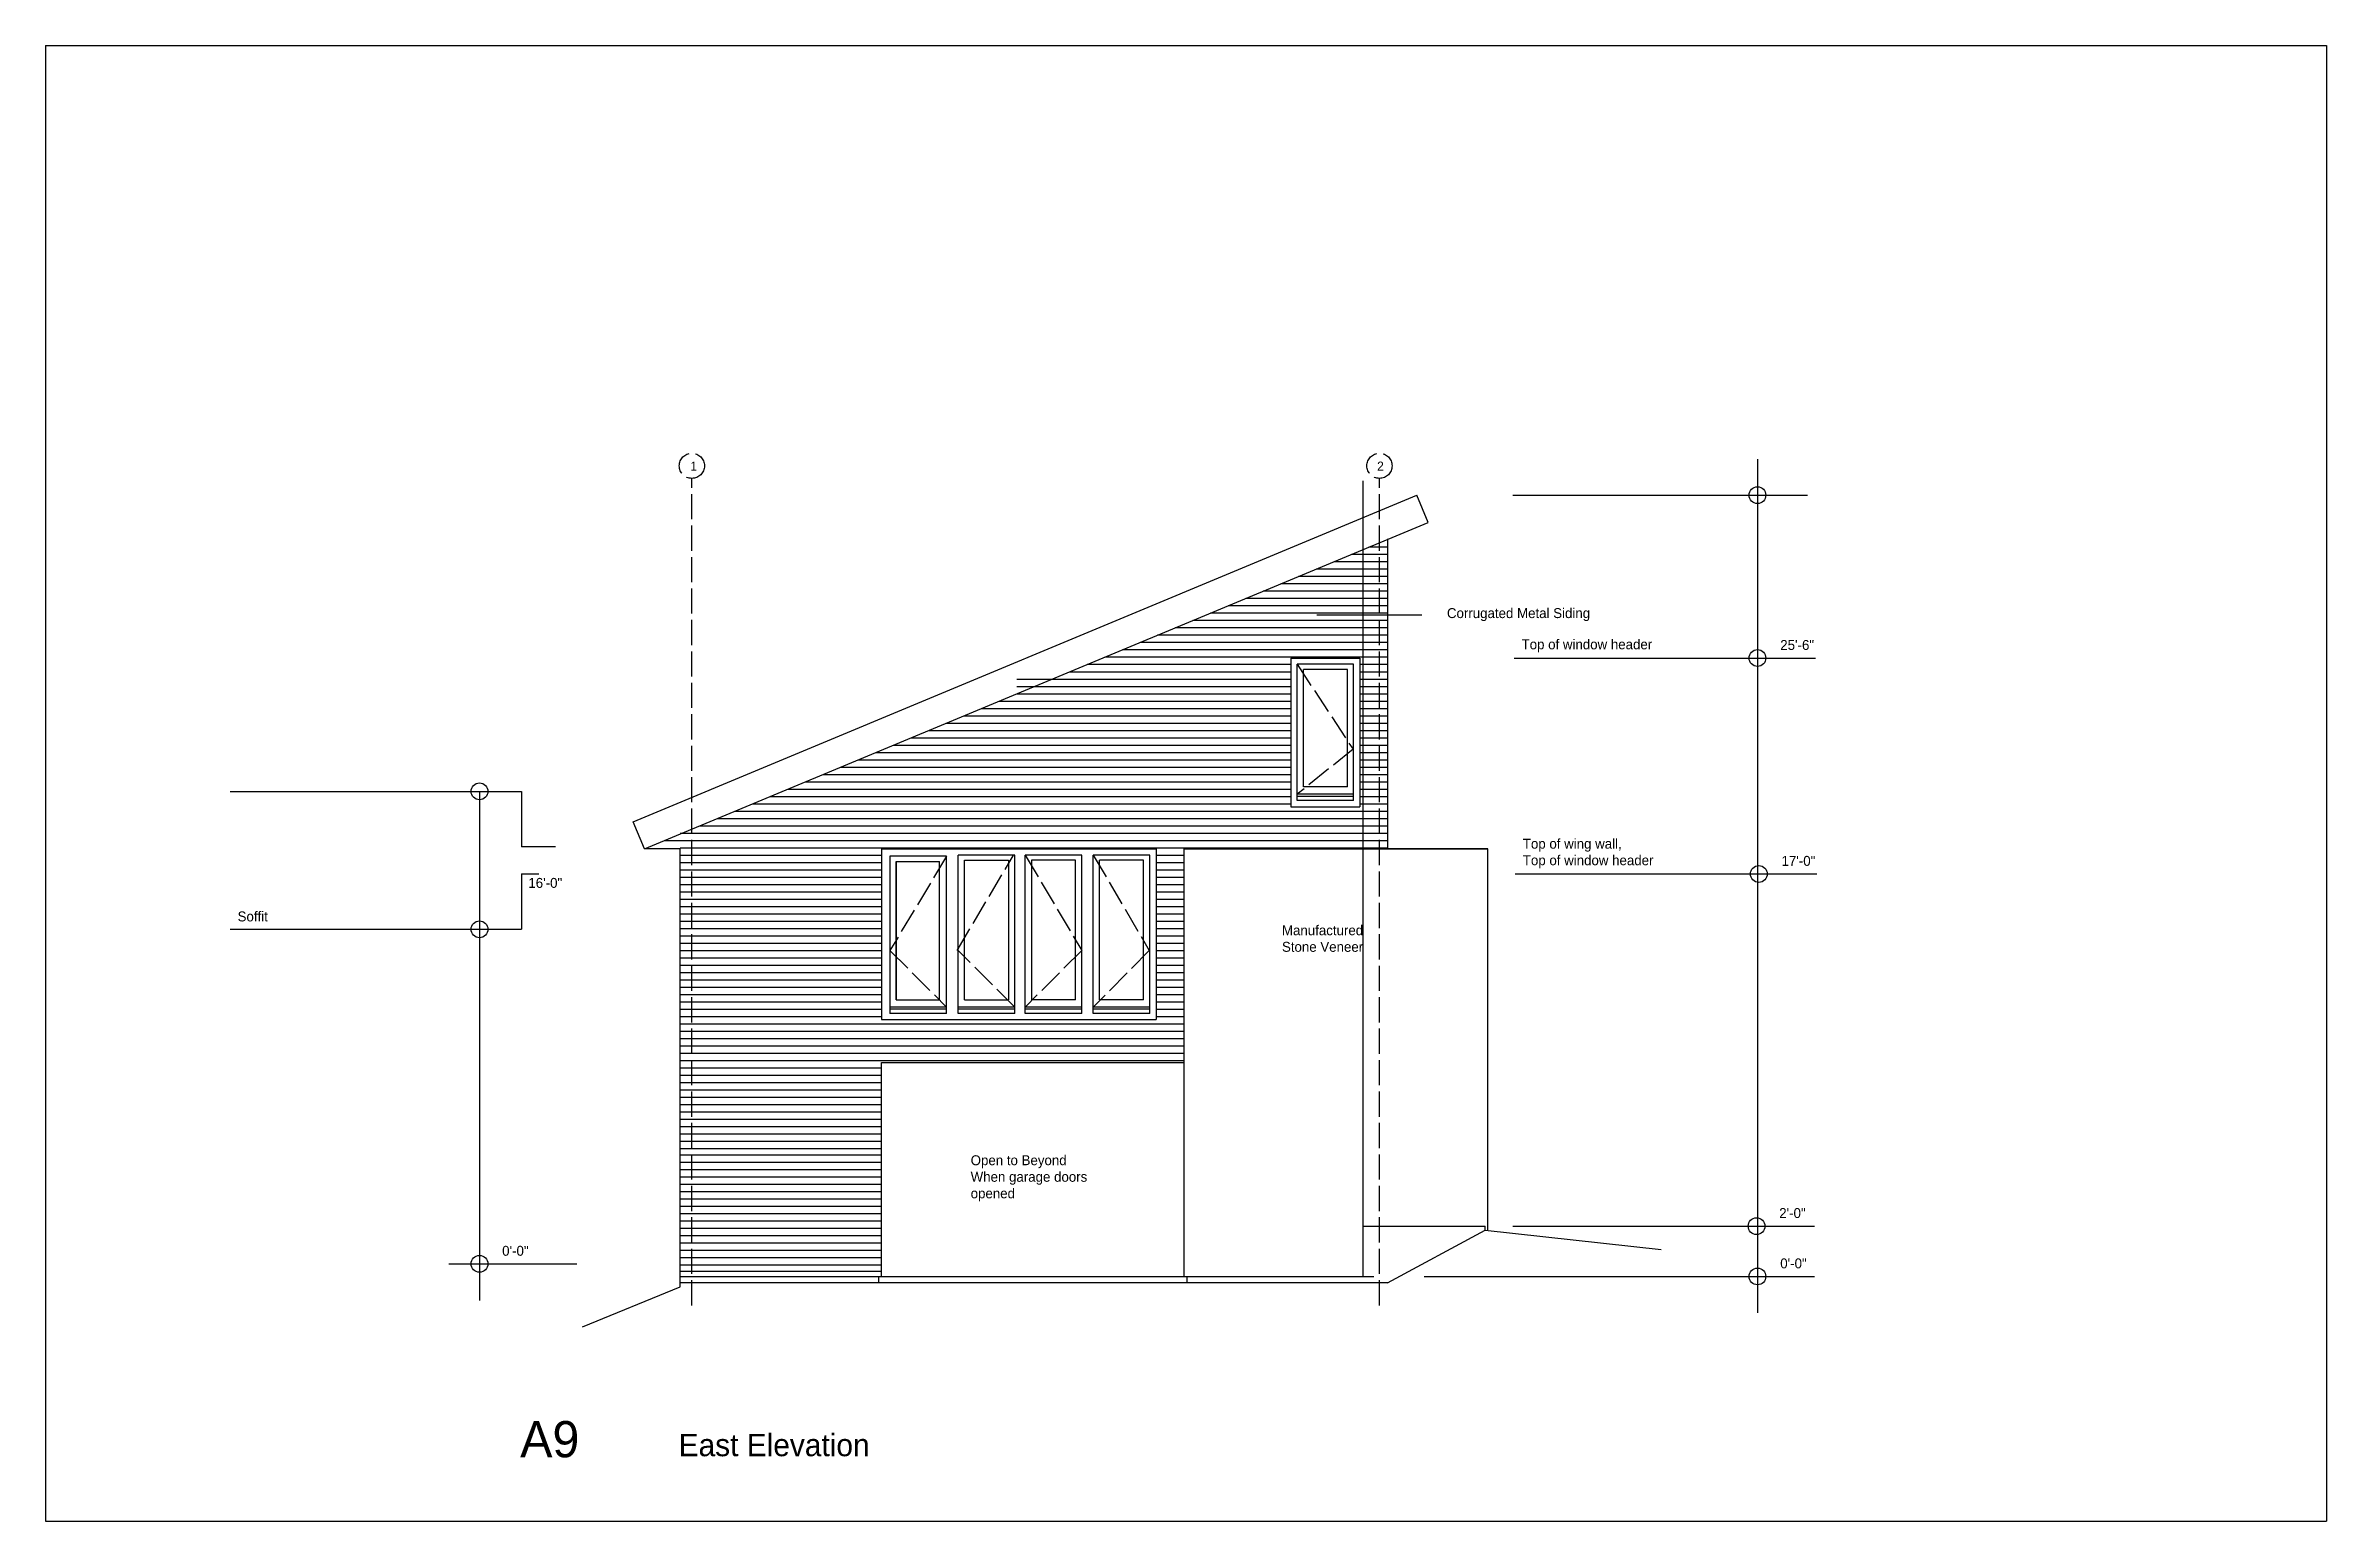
# Model space of a CAD drawing. Header units: inches. Extents: x 967 to 8475, y 452 to 3434.
# Drawn here: x 3365 to 4453, y 1211 to 1915 of the extents above; entities that cross this region are included whole.
import ezdxf

# ---------------------------------------------------------------- set-up
doc = ezdxf.new("R2010")
doc.units = ezdxf.units.IN
doc.header["$MEASUREMENT"] = 0
doc.linetypes.add('ACAD_ISO02W100', pattern=[15, 12, -3])
for name, color, linetype in [('const', 7, 'Continuous'), ('e1', 7, 'Continuous'), ('e2', 251, 'Continuous'), ('glassSwing', 172, 'ACAD_ISO02W100'), ('grid', 252, 'ACAD_ISO02W100'), ('walls', 7, 'Continuous')]:
    doc.layers.add(name, color=color, linetype=linetype)

msp = doc.modelspace()

# ---------------------------------------------------------------- texts
at = {"layer": 'const', "attachment_point": 1}
for s, insert, char_height, width in [('1', (3672.7, 1716.8), 4.26, 1625.197), ('2', (4000.3, 1716.8), 4.26, 1625.197), ('Corrugated Metal Siding', (4033.6, 1646.9), 4.736, 1805.775), ('\\PTop of window header', (4069.2, 1639.9), 4.736, 1805.775), ('25\'-6"', (4192.6, 1631.7), 4.74, 1805.775), ('Top of wing wall,\\PTop of window header', (4069.8, 1536.9), 4.736, 1805.775), ('17\'-0"', (4193.2, 1528.7), 4.74, 1805.775), ('16\'-0"', (3595.4, 1518.2), 4.74, 1805.775), ('Soffit', (3456.7, 1502.2), 4.74, 1805.775), ('Manufactured^JStone Veneer', (3954.9, 1495.6), 4.736, 1805.775), ('Open to Beyond^JWhen garage doors^Jopened', (3806.4, 1385.9), 4.736, 1805.775), ('2\'-0"', (4192.1, 1360.7), 4.74, 1805.775), ('0\'-0"', (3582.9, 1342.7), 4.74, 1805.775), ('0\'-0"', (4192.6, 1336.7), 4.74, 1805.775), ('A9', (3591.5, 1259.1), 17.26, 6582.049), ('East Elevation', (3667.1, 1253), 10.656, 4062.993)]:
    msp.add_mtext(s, dxfattribs=dict(at, insert=insert, char_height=char_height, width=width))

# ---------------------------------------------------------------- linework, layer by layer
for p, q in [((3365.1, 1915.3), (4453.1, 1915.3)), ((3365.1, 1915.3), (3365.1, 1211.3)), ((4453.1, 1915.3), (4453.1, 1211.3)), ((3365.1, 1211.3), (4453.1, 1211.3))]:
    msp.add_line(p, q)
at = {"layer": 'e1'}
for p, q in [((3908.2, 1328.1), (3908.2, 1532.1)), ((3763.9, 1430.1), (3908.2, 1430.1)), ((3909.7, 1325.1), (3909.7, 1328.1))]:
    msp.add_line(p, q, dxfattribs=at)
at = {"layer": 'e2'}
for p, q in [((4181.7, 1717.9), (4181.7, 1310.7)), ((3993.6, 1352.1), (3993.6, 1707.7)), ((4065.1, 1700.8), (4205.6, 1700.8)), ((3996.4, 1676.1), (4005.4, 1676.1)), ((3971.2, 1665.6), (4005.4, 1665.6)), ((3979.6, 1669.1), (4005.4, 1669.1)), ((3988, 1672.6), (4005.4, 1672.6)), ((3946, 1655.1), (4005.4, 1655.1)), ((3954.4, 1658.6), (4005.4, 1658.6)), ((3962.8, 1662.1), (4005.4, 1662.1)), ((3920.8, 1644.6), (4005.4, 1644.6)), ((3929.2, 1648.1), (4005.4, 1648.1)), ((3937.6, 1651.6), (4005.4, 1651.6)), ((3895.6, 1634.1), (4005.4, 1634.1)), ((3904, 1637.6), (4005.4, 1637.6)), ((3912.4, 1641.1), (4005.4, 1641.1)), ((3870.4, 1623.6), (4005.4, 1623.6)), ((3878.8, 1627.1), (4005.4, 1627.1)), ((3887.2, 1630.6), (4005.4, 1630.6)), ((3959.1, 1623.1), (3992.1, 1623.1)), ((3959.1, 1623.1), (3959.1, 1552.1)), ((3992.1, 1623.1), (3992.1, 1552.1)), ((3992.1, 1623.1), (3992.1, 1552.1)), ((4065.6, 1623.1), (4209.4, 1623.1)), ((3828.4, 1613.1), (3959.1, 1613.1)), ((3853.6, 1616.6), (3959.1, 1616.6)), ((3862, 1620.1), (3959.1, 1620.1)), ((3962.1, 1555.1), (3962.1, 1620.1)), ((3989.1, 1620.1), (3962.1, 1620.1)), ((3962.1, 1555.1), (3962.1, 1620.1)), ((3989.1, 1620.1), (3962.1, 1620.1)), ((3965.1, 1561.6), (3965.1, 1617.6)), ((3986.1, 1617.6), (3965.1, 1617.6)), ((3965.1, 1561.6), (3965.1, 1617.6)), ((3986.1, 1617.6), (3965.1, 1617.6)), ((3986.1, 1561.6), (3986.1, 1617.6)), ((3986.1, 1561.6), (3986.1, 1617.6)), ((3989.1, 1555.1), (3989.1, 1620.1)), ((3989.1, 1555.1), (3989.1, 1620.1)), ((3992.1, 1620.1), (4005.4, 1620.1)), ((3992.1, 1616.6), (4005.4, 1616.6)), ((3992.1, 1613.1), (4005.4, 1613.1)), ((3820, 1602.6), (3959.1, 1602.6)), ((3828.4, 1609.6), (3959.1, 1609.6)), ((3828.4, 1606.1), (3959.1, 1606.1)), ((3992.1, 1609.6), (4005.4, 1609.6)), ((3992.1, 1606.1), (4005.4, 1606.1)), ((3992.1, 1602.6), (4005.4, 1602.6)), ((3786.4, 1588.6), (3959.1, 1588.6)), ((3794.8, 1592.1), (3959.1, 1592.1)), ((3803.2, 1595.6), (3959.1, 1595.6)), ((3811.6, 1599.1), (3959.1, 1599.1)), ((3992.1, 1599.1), (4005.4, 1599.1)), ((3992.1, 1595.6), (4005.4, 1595.6)), ((3992.1, 1592.1), (4005.4, 1592.1)), ((3992.1, 1588.6), (4005.4, 1588.6)), ((3761.2, 1578.1), (3959.1, 1578.1)), ((3769.6, 1581.6), (3959.1, 1581.6)), ((3778, 1585.1), (3959.1, 1585.1)), ((3992.1, 1585.1), (4005.4, 1585.1)), ((3992.1, 1581.6), (4005.4, 1581.6)), ((3992.1, 1578.1), (4005.4, 1578.1)), ((3736, 1567.6), (3959.1, 1567.6)), ((3744.4, 1571.1), (3959.1, 1571.1)), ((3752.8, 1574.6), (3959.1, 1574.6)), ((3992.1, 1574.6), (4005.4, 1574.6)), ((3992.1, 1571.1), (4005.4, 1571.1)), ((3992.1, 1567.6), (4005.4, 1567.6)), ((3453.1, 1559.5), (3592.1, 1559.5)), ((3572.1, 1559.5), (3572.1, 1316.7)), ((3592.1, 1559.5), (3592.1, 1533)), ((3710.8, 1557.1), (3959.1, 1557.1)), ((3719.2, 1560.6), (3959.1, 1560.6)), ((3727.6, 1564.1), (3959.1, 1564.1)), ((3989.1, 1558.1), (3962.1, 1558.1)), ((3989.1, 1558.1), (3962.1, 1558.1)), ((3989.1, 1557.1), (3962.1, 1557.1)), ((3989.1, 1557.1), (3962.1, 1557.1)), ((3986.1, 1561.6), (3965.1, 1561.6)), ((3986.1, 1561.6), (3965.1, 1561.6)), ((3992.1, 1564.1), (4005.4, 1564.1)), ((3992.1, 1560.6), (4005.4, 1560.6)), ((3992.1, 1557.1), (4005.4, 1557.1)), ((3685.6, 1546.6), (4005.4, 1546.6)), ((3694, 1550.1), (4005.4, 1550.1)), ((3702.4, 1553.6), (3959.1, 1553.6)), ((3959.1, 1552.1), (3992.1, 1552.1)), ((3989.1, 1555.1), (3962.1, 1555.1)), ((3989.1, 1555.1), (3962.1, 1555.1)), ((3992.1, 1553.6), (4005.4, 1553.6)), ((3660.4, 1536.1), (4005.4, 1536.1)), ((3667.9, 1539.6), (4005.4, 1539.6)), ((3677.2, 1543.1), (4005.4, 1543.1)), ((3608.4, 1533), (3592.1, 1533)), ((3667.9, 1532.6), (4005.4, 1532.6)), ((3667.9, 1529.1), (3763.9, 1529.1)), ((3667.9, 1525.6), (3763.9, 1525.6)), ((3763.9, 1532.1), (3763.9, 1450.6)), ((3763.9, 1532.1), (3894.9, 1532.1)), ((3763.9, 1532.1), (3894.9, 1532.1)), ((3767.9, 1528.6), (3767.9, 1453.6)), ((3794.9, 1528.6), (3767.9, 1528.6)), ((3770.8, 1460.1), (3770.8, 1526.1)), ((3770.8, 1526.1), (3770.8, 1460.1)), ((3770.8, 1526.1), (3791.6, 1526.1)), ((3791.6, 1460.1), (3791.6, 1526.1)), ((3794.9, 1453.6), (3794.9, 1528.6)), ((3800.4, 1453.6), (3800.4, 1529.1)), ((3827.4, 1529.1), (3800.4, 1529.1)), ((3803.4, 1460.1), (3803.4, 1526.6)), ((3803.4, 1526.6), (3824.4, 1526.6)), ((3824.4, 1526.6), (3824.4, 1460.1)), ((3827.4, 1453.6), (3827.4, 1529.1)), ((3832.4, 1453.6), (3832.4, 1529.1)), ((3859.4, 1529.1), (3832.4, 1529.1)), ((3835.4, 1526.6), (3835.4, 1460.1)), ((3856.4, 1526.6), (3835.4, 1526.6)), ((3856.4, 1460.1), (3856.4, 1526.6)), ((3859.4, 1453.6), (3859.4, 1529.1)), ((3864.9, 1453.6), (3864.9, 1529.1)), ((3891.9, 1529.1), (3864.9, 1529.1)), ((3864.9, 1453.6), (3864.9, 1529.1)), ((3891.9, 1529.1), (3864.9, 1529.1)), ((3867.9, 1460.1), (3867.9, 1526.6)), ((3888.9, 1526.6), (3867.9, 1526.6)), ((3867.9, 1460.1), (3867.9, 1526.6)), ((3888.9, 1526.6), (3867.9, 1526.6)), ((3888.9, 1460.1), (3888.9, 1526.6)), ((3888.9, 1460.1), (3888.9, 1526.6)), ((3891.9, 1453.6), (3891.9, 1529.1)), ((3891.9, 1453.6), (3891.9, 1529.1)), ((3894.9, 1532.1), (3894.9, 1450.6)), ((3894.9, 1532.1), (3894.9, 1450.6)), ((3894.9, 1529.1), (3908.2, 1529.1)), ((3894.9, 1525.6), (3908.2, 1525.6)), ((3592.1, 1520.1), (3600.4, 1520.1)), ((3592.1, 1520.1), (3592.1, 1493.7)), ((3667.9, 1522.1), (3763.9, 1522.1)), ((3667.9, 1518.6), (3763.9, 1518.6)), ((3667.9, 1515.1), (3763.9, 1515.1)), ((3894.9, 1522.1), (3908.2, 1522.1)), ((3894.9, 1518.6), (3908.2, 1518.6)), ((3894.9, 1515.1), (3908.2, 1515.1)), ((4066.2, 1520.1), (4210, 1520.1)), ((3667.9, 1511.6), (3763.9, 1511.6)), ((3667.9, 1508.1), (3763.9, 1508.1)), ((3667.9, 1504.6), (3763.9, 1504.6)), ((3894.9, 1511.6), (3908.2, 1511.6)), ((3894.9, 1508.1), (3908.2, 1508.1)), ((3894.9, 1504.6), (3908.2, 1504.6)), ((3453.1, 1493.7), (3592.1, 1493.7)), ((3667.9, 1501.1), (3763.9, 1501.1)), ((3667.9, 1497.6), (3763.9, 1497.6)), ((3667.9, 1494.1), (3763.9, 1494.1)), ((3667.9, 1490.6), (3763.9, 1490.6)), ((3894.9, 1501.1), (3908.2, 1501.1)), ((3894.9, 1497.6), (3908.2, 1497.6)), ((3894.9, 1494.1), (3908.2, 1494.1)), ((3894.9, 1490.6), (3908.2, 1490.6)), ((3667.9, 1487.1), (3763.9, 1487.1)), ((3667.9, 1483.6), (3763.9, 1483.6)), ((3667.9, 1480.1), (3763.9, 1480.1)), ((3894.9, 1487.1), (3908.2, 1487.1)), ((3894.9, 1483.6), (3908.2, 1483.6)), ((3894.9, 1480.1), (3908.2, 1480.1)), ((3667.9, 1476.6), (3763.9, 1476.6)), ((3667.9, 1473.1), (3763.9, 1473.1)), ((3667.9, 1469.6), (3763.9, 1469.6)), ((3894.9, 1476.6), (3908.2, 1476.6)), ((3894.9, 1473.1), (3908.2, 1473.1)), ((3894.9, 1469.6), (3908.2, 1469.6)), ((3667.9, 1466.1), (3763.9, 1466.1)), ((3667.9, 1462.6), (3763.9, 1462.6)), ((3667.9, 1459.1), (3763.9, 1459.1)), ((3770.8, 1460.1), (3791.6, 1460.1)), ((3803.4, 1460.1), (3824.4, 1460.1)), ((3856.4, 1460.1), (3835.4, 1460.1)), ((3888.9, 1460.1), (3867.9, 1460.1)), ((3888.9, 1460.1), (3867.9, 1460.1)), ((3894.9, 1466.1), (3908.2, 1466.1)), ((3894.9, 1462.6), (3908.2, 1462.6)), ((3894.9, 1459.1), (3908.2, 1459.1)), ((3667.9, 1455.6), (3763.9, 1455.6)), ((3667.9, 1452.1), (3763.9, 1452.1)), ((3667.9, 1448.6), (3908.2, 1448.6)), ((3763.9, 1450.6), (3894.9, 1450.6)), ((3763.9, 1450.6), (3894.9, 1450.6)), ((3794.9, 1456.6), (3767.9, 1456.6)), ((3794.9, 1455.6), (3767.9, 1455.6)), ((3794.9, 1453.6), (3767.9, 1453.6)), ((3827.4, 1456.6), (3800.4, 1456.6)), ((3827.4, 1455.6), (3800.4, 1455.6)), ((3827.4, 1453.6), (3800.4, 1453.6)), ((3859.4, 1456.6), (3832.4, 1456.6)), ((3859.4, 1455.6), (3832.4, 1455.6)), ((3859.4, 1453.6), (3832.4, 1453.6)), ((3891.9, 1456.6), (3864.9, 1456.6)), ((3891.9, 1456.6), (3864.9, 1456.6)), ((3891.9, 1455.6), (3864.9, 1455.6)), ((3891.9, 1455.6), (3864.9, 1455.6)), ((3891.9, 1453.6), (3864.9, 1453.6)), ((3891.9, 1453.6), (3864.9, 1453.6)), ((3894.9, 1455.6), (3908.2, 1455.6)), ((3894.9, 1452.1), (3908.2, 1452.1)), ((3667.9, 1445.1), (3908.2, 1445.1)), ((3667.9, 1441.6), (3908.2, 1441.6)), ((3667.9, 1438.1), (3908.2, 1438.1)), ((3667.9, 1434.6), (3908.2, 1434.6)), ((3667.9, 1431.1), (3908.2, 1431.1)), ((3667.9, 1427.6), (3763.9, 1427.6)), ((3667.9, 1424.1), (3763.9, 1424.1)), ((3667.9, 1420.6), (3763.9, 1420.6)), ((3667.9, 1417.1), (3763.9, 1417.1)), ((3667.9, 1413.6), (3763.9, 1413.6)), ((3667.9, 1410.1), (3763.9, 1410.1)), ((3667.9, 1406.6), (3763.9, 1406.6)), ((3667.9, 1403.1), (3763.9, 1403.1)), ((3667.9, 1399.6), (3763.9, 1399.6)), ((3667.9, 1396.1), (3763.9, 1396.1)), ((3667.9, 1392.6), (3763.9, 1392.6)), ((3667.9, 1389.1), (3763.9, 1389.1)), ((3667.9, 1386.1), (3763.9, 1386.1)), ((3667.9, 1382.6), (3763.9, 1382.6)), ((3667.9, 1379.1), (3763.9, 1379.1)), ((3667.9, 1375.6), (3763.9, 1375.6)), ((3667.9, 1372.1), (3763.9, 1372.1)), ((3667.9, 1368.6), (3763.9, 1368.6)), ((3667.9, 1365.1), (3763.9, 1365.1)), ((3667.9, 1361.6), (3763.9, 1361.6)), ((3667.9, 1358.1), (3763.9, 1358.1)), ((3667.9, 1354.6), (3763.9, 1354.6)), ((3667.9, 1351.1), (3763.9, 1351.1)), ((3993.6, 1352.1), (4051.9, 1352.1)), ((3993.6, 1328.1), (3993.6, 1352.1)), ((4022.8, 1352.1), (4041.2, 1352.1)), ((4065.1, 1352.1), (4208.9, 1352.1)), ((3667.9, 1347.6), (3763.9, 1347.6)), ((3667.9, 1344.1), (3763.9, 1344.1)), ((3667.9, 1340.6), (3763.9, 1340.6)), ((3557.4, 1334.1), (3618.5, 1334.1)), ((3667.9, 1337.1), (3763.9, 1337.1)), ((3667.9, 1333.6), (3763.9, 1333.6)), ((3667.9, 1330.6), (3763.9, 1330.6)), ((3667.9, 1328.1), (3909.4, 1328.1)), ((3762.5, 1328.1), (3762.5, 1325.1)), ((3909.4, 1328.1), (3993.6, 1328.1)), ((3909.4, 1328.1), (3998.8, 1328.1)), ((4022.8, 1328.1), (4208.9, 1328.1))]:
    msp.add_line(p, q, dxfattribs=at)
for centre in [(4181.7, 1700.8), (4181.7, 1623.1), (3572.1, 1559.5), (4182.4, 1520.1), (3572.1, 1493.7), (4181.3, 1352.1), (3572.1, 1334.1), (4181.7, 1328.1)]:
    msp.add_circle(centre, 4, dxfattribs=at)
at = {"layer": 'glassSwing'}
for p, q in [((3962.1, 1620.1), (3988.8, 1579.6)), ((3962.1, 1620.1), (3988.8, 1579.6)), ((3988.8, 1579.6), (3962.1, 1558.1)), ((3988.8, 1579.6), (3962.1, 1558.1)), ((3794.9, 1528.6), (3767.9, 1483.6)), ((3799.9, 1483.6), (3826.9, 1529.1)), ((3832.4, 1529.1), (3859.4, 1483.6)), ((3864.9, 1529.1), (3891.6, 1483.6)), ((3864.9, 1529.1), (3891.6, 1483.6)), ((3767.9, 1483.6), (3794.9, 1456.6)), ((3827.4, 1456.6), (3800.4, 1483.6)), ((3859.4, 1483.6), (3832.4, 1456.6)), ((3891.6, 1483.6), (3864.9, 1456.6)), ((3891.6, 1483.6), (3864.9, 1456.6))]:
    msp.add_line(p, q, dxfattribs=at)
at = {"layer": 'grid'}
for p, q in [((3673.4, 1314.3), (3673.4, 1708.8)), ((4001.4, 1314.3), (4001.4, 1708.8))]:
    msp.add_line(p, q, dxfattribs=at)
for centre in [(3673.4, 1714.8), (4001.4, 1714.8)]:
    msp.add_circle(centre, 6, dxfattribs=at)
at = {"layer": 'walls'}
for p, q in [((3645.4, 1545), (4019.2, 1700.8)), ((4024.6, 1687.8), (4019.2, 1700.8)), ((3650.8, 1532.1), (4024.6, 1687.8)), ((4005.4, 1532.1), (4005.4, 1679.9)), ((4021.6, 1643.5), (3971.6, 1643.5)), ((3650.8, 1532.1), (3645.4, 1545)), ((3667.9, 1532.1), (3650.8, 1532.1)), ((3667.9, 1323.1), (3667.9, 1532.1)), ((3908.2, 1532.1), (4053.1, 1532.1)), ((4053.1, 1532.1), (3908.2, 1532.1)), ((4053.1, 1350), (4053.1, 1532.1)), ((3763.9, 1328.1), (3763.9, 1430.1)), ((4005.2, 1325.1), (4051.9, 1350.2)), ((4051.9, 1350.2), (4051.9, 1352.1)), ((4051.9, 1350.2), (4135.8, 1341)), ((3621.2, 1304.1), (3667.9, 1323.1)), ((4005.2, 1325.1), (3667.9, 1325.1))]:
    msp.add_line(p, q, dxfattribs=at)

msp.set_redraw_order([(e.dxf.handle, doc.entitydb.next_handle()) for e in msp.query("TEXT MTEXT ATTDEF DIMENSION ARC_DIMENSION")])  # texts and dimensions are drawn at this point

doc.saveas('drawing.dxf')
